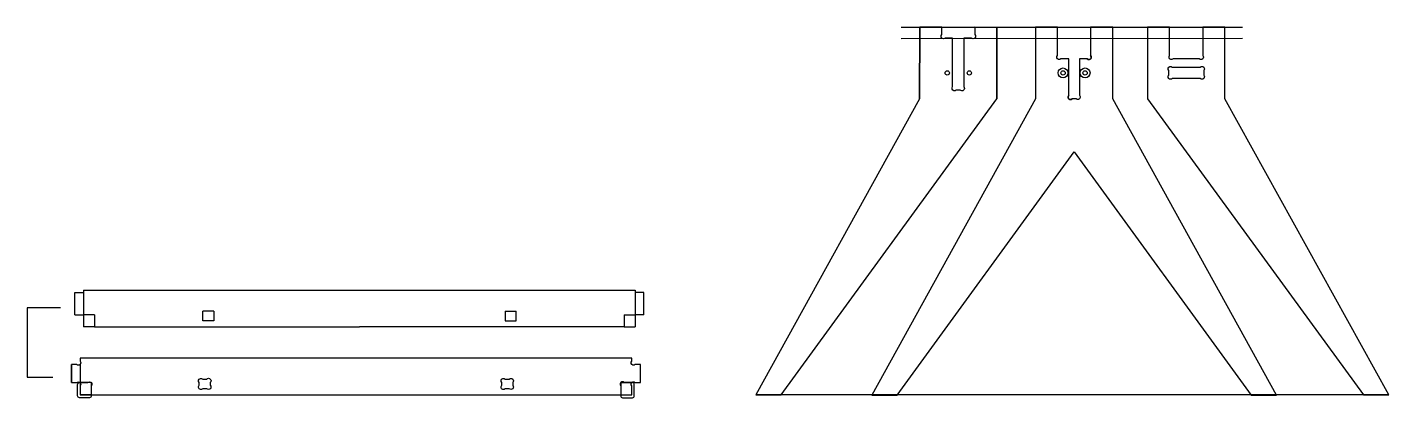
# Model space of a CAD drawing. Header units: millimetres. Extents: x 6492 to 10543, y 1975 to 5871.
# Drawn here: x 6706 to 8927, y 1975 to 2579 of the extents above; entities that cross this region are included whole.
import ezdxf

# ---------------------------------------------------------------- set-up
doc = ezdxf.new("R2010")
doc.units = ezdxf.units.MM
doc.layers.add('0_Make2D$Visibile$Curve', color=18, linetype='Continuous', true_color=0x000000)
for name, color, linetype in [('CUT_INSIDE_18MM', 54, 'Continuous'), ('CUT_OUTSIDE_18MM', 1, 'Continuous'), ('HOLE_18MM', 4, 'Continuous'), ('POCKET_INSIDE_14MM', 92, 'Continuous'), ('POCKET_INSIDE_9MM', 97, 'Continuous'), ('POCKET_OUTSIDE_9MM', 6, 'Continuous')]:
    doc.layers.add(name, color=color, linetype=linetype)
doc.layers.add('NO_PRINT', color=2, linetype='Continuous', plot=False)

# ---------------------------------------------------------------- blocks, each defined once
blk = doc.blocks.new('LEFT LEG')
at = {"layer": '0_Make2D$Visibile$Curve', "color": 15, "lineweight": -3, "true_color": 0xa2382b}
for p, q in [((8161.3, 3086.5), (8161.4, 3203)), ((8287.4, 3202.9), (8287.3, 3086.4))]:
    blk.add_line(p, q, dxfattribs=at)
at = {"layer": 'CUT_OUTSIDE_18MM'}
blk.add_lwpolyline([(8215.2, 3106.2), (8215.2, 3185.5), (8203.1, 3185.4, -0.999879), (8197.4, 3191.1), (8197.4, 3203), (8161.4, 3203), (8161.3, 3086.5), (7893.9, 2603.6), (7935.4, 2603.6), (8287.3, 3086.4), (8287.4, 3202.9), (8251.4, 3203), (8251.4, 3191, -1), (8245.7, 3185.4), (8233.2, 3185.4), (8233.2, 3106.2, -0.999037), (8227.4, 3100.6), (8220.9, 3100.6, -1), (8215.2, 3106.2), (8215.2, 3106.2)], format="xyb", dxfattribs=at)
at = {"layer": 'HOLE_18MM'}
for centre in [(8206.4, 3128.7), (8242.4, 3128.7)]:
    blk.add_circle(centre, 3.5, dxfattribs=at)
blk = doc.blocks.new('LEG_B')
at = {"layer": 'CUT_OUTSIDE_18MM', "lineweight": -3}
blk.add_lwpolyline([(8413.3, 3086.5), (8410.1, 3086.5, -1.005774), (8404.5, 3092.2), (8404.5, 3151.5), (8391.9, 3151.5, -1.002476), (8386.3, 3157.2), (8386.3, 3203), (8350.3, 3203), (8350.3, 3086.5), (8083.3, 2603.4), (8124.8, 2603.4), (8413.3, 2999.9), (8701.9, 2603.4), (8743.3, 2603.4), (8476.3, 3086.5), (8476.3, 3203), (8440.3, 3203), (8440.3, 3157.2, -1.002476), (8434.7, 3151.5), (8422.2, 3151.5), (8422.2, 3092.2, -1.005774), (8416.5, 3086.5)], format="xyb", close=True, dxfattribs=at)
for centre, start, end in [((8437.5, 3154.4), 225.1901, 45.4735), ((8407.3, 3089.4), 134.5265, 314.8099)]:
    blk.add_arc(centre, 4, start, end, dxfattribs=at)
at = {"layer": 'HOLE_18MM'}
for centre in [(8395.3, 3128.7), (8431.3, 3128.7)]:
    blk.add_circle(centre, 3.5, dxfattribs=at)
at = {"layer": 'POCKET_INSIDE_9MM'}
for centre in [(8395.3, 3128.7), (8431.3, 3128.7)]:
    blk.add_circle(centre, 8, dxfattribs=at)
blk = doc.blocks.new('LEG_C')
at = {"layer": 'CUT_INSIDE_18MM'}
blk.add_lwpolyline([(8624.8, 3132.3), (8624.8, 3125.2, -1), (8619.2, 3119.5), (8573.4, 3119.5, -1), (8567.8, 3125.2), (8567.7, 3132.3, -1), (8573.4, 3138), (8619.2, 3138, -1)], format="xyb", close=True, dxfattribs=at)
at = {"layer": 'CUT_OUTSIDE_18MM', "lineweight": -3}
blk.add_lwpolyline([(8623.2, 3157.2, -0.997301), (8617.6, 3151.5), (8574.8, 3151.5, -1.002476), (8569.2, 3157.2), (8569.2, 3203), (8569.2, 3203.1), (8569.2, 3203.1), (8533.2, 3203), (8533.2, 3203), (8533.2, 3203), (8533.3, 3086.5), (8885.2, 2603.7), (8926.6, 2603.7), (8659.3, 3086.6), (8659.2, 3203), (8623.2, 3203), (8623.2, 3157.2)], format="xyb", dxfattribs=at)
blk = doc.blocks.new('FRAME_OUTER_SHORT')
at = {"layer": '0_Make2D$Visibile$Curve', "color": 147, "lineweight": -3, "true_color": 0x366c72}
for p, q in [((6777.8, 3445.1), (6777.8, 3474.5)), ((6791.8, 3474.5), (6791.8, 3446.1)), ((6777.8, 3445.1), (6791.8, 3445.1)), ((6791.8, 3446.1), (6791.8, 3445.1)), ((6809.8, 3445.1), (6791.8, 3445.1)), ((6791.8, 3445.1), (6791.8, 3425.1)), ((6809.8, 3445.1), (6809.8, 3445.1)), ((6809.8, 3445.1), (6809.8, 3425.1)), ((7673.8, 3445.1), (7673.8, 3445.1)), ((7673.8, 3445.1), (7673.8, 3425.1)), ((7673.8, 3445.1), (7691.8, 3445.1)), ((6809.8, 3425.1), (6791.8, 3425.1)), ((6809.8, 3425.1), (6809.8, 3425.1)), ((6809.8, 3425.1), (7241.8, 3425.1)), ((7241.8, 3425.1), (7241.8, 3425.1))]:
    blk.add_line(p, q, dxfattribs=at)
at = {"layer": 'CUT_OUTSIDE_18MM'}
blk.add_lwpolyline([(7241.8, 3425.1), (7691.8, 3425.1), (7691.8, 3439.5, -1), (7697.5, 3445.1), (7705.8, 3445.1), (7705.8, 3474.5), (7697.5, 3474.5, -1), (7691.8, 3480.1), (7691.8, 3485.1), (7241.8, 3485.1), (6791.8, 3485.1), (6791.8, 3480.1, -1), (6786.1, 3474.5), (6777.8, 3474.5), (6777.8, 3445.1), (6786.1, 3445.1, -1), (6791.8, 3439.5), (6791.8, 3425.1), (7241.8, 3425.1)], format="xyb", close=True, dxfattribs=at)
at = {"layer": 'POCKET_INSIDE_14MM'}
for points in [[(6998.5, 3435.1), (6991.8, 3435.1, -1.008367), (6986.2, 3440.7), (6986.2, 3445.2, -1.008367), (6991.8, 3450.9), (6998.5, 3450.9, -1), (7004.2, 3445.2), (7004.2, 3440.7, -1)], [(7491.8, 3435), (7485.1, 3435, -1.008367), (7479.5, 3440.7), (7479.5, 3445.2, -1.008367), (7485.1, 3450.8), (7491.8, 3450.8, -1), (7497.5, 3445.2), (7497.5, 3440.7, -1)]]:
    blk.add_lwpolyline(points, format="xyb", close=True, dxfattribs=at)
at = {"layer": 'POCKET_OUTSIDE_9MM'}
for points in [[(6787.7, 3423.3), (6787.7, 3442.1, -0.414214), (6790.7, 3445.1), (6804.2, 3445.1, -1), (6809.9, 3439.5), (6809.9, 3423.3, -0.414214), (6806.9, 3420.3), (6790.7, 3420.3, -0.414214)], [(7695.9, 3423.3), (7695.9, 3442.1, 0.414214), (7692.9, 3445.1), (7679.5, 3445.1, 1), (7673.8, 3439.5), (7673.8, 3423.3, 0.414214), (7676.8, 3420.3), (7692.9, 3420.3, 0.414214)]]:
    blk.add_lwpolyline(points, format="xyb", close=True, dxfattribs=at)

msp = doc.modelspace()

# ---------------------------------------------------------------- linework, layer by layer
at = {"lineweight": -3}
for p, q in [((6783.361, 2146.178), (6797.361, 2146.178)), ((6783.361, 2110.172), (6783.361, 2146.178)), ((6797.361, 2150.179), (6797.361, 2146.178)), ((6797.361, 2150.179), (7697.361, 2150.179)), ((6797.361, 2146.178), (6797.361, 2111.183)), ((7697.361, 2150.179), (7697.361, 2146.178)), ((7711.361, 2146.178), (7697.361, 2146.178)), ((7697.361, 2146.178), (7697.361, 2111.178)), ((7711.361, 2110.172), (7711.361, 2146.178)), ((6783.361, 2110.172), (6797.361, 2110.172)), ((6797.361, 2111.178), (6797.361, 2110.172)), ((6815.361, 2110.167), (6797.361, 2110.172)), ((6797.361, 2110.167), (6797.361, 2090.183)), ((6815.361, 2110.172), (6815.361, 2110.167)), ((6815.361, 2110.167), (6815.361, 2090.172)), ((6991.744, 2100.108), (6991.744, 2115.93)), ((7009.744, 2115.93), (6991.744, 2115.93)), ((7009.744, 2115.93), (7009.744, 2100.108)), ((7484.979, 2115.93), (7484.979, 2100.129)), ((7484.979, 2115.93), (7502.979, 2115.93)), ((7502.979, 2100.129), (7502.979, 2115.93)), ((7679.361, 2110.167), (7697.361, 2110.172)), ((7679.361, 2110.167), (7679.361, 2090.172)), ((7697.361, 2111.178), (7697.361, 2110.172)), ((7711.361, 2110.172), (7697.361, 2110.172)), ((7697.361, 2110.171), (7697.361, 2110.167)), ((7697.361, 2110.167), (7697.361, 2090.177)), ((6797.361, 2090.172), (6797.361, 2090.183)), ((6815.361, 2090.169), (6797.361, 2090.172)), ((6815.361, 2090.172), (7247.361, 2090.178)), ((7009.744, 2100.108), (6991.744, 2100.108)), ((7679.361, 2090.172), (7247.361, 2090.178)), ((7484.979, 2100.129), (7502.979, 2100.129)), ((7679.364, 2090.169), (7697.361, 2090.172))]:
    msp.add_line(p, q, dxfattribs=at)
at = {"layer": 'NO_PRINT'}
for p, q in [((8131.252, 2578.763), (8688.176, 2578.763)), ((8131.252, 2560.623), (8688.176, 2561.137)), ((8926.634, 1979.412), (7893.96, 1979.412))]:
    msp.add_line(p, q, dxfattribs=at)
msp.add_lwpolyline([(6759.78, 2121.08), (6705.515, 2121.08), (6705.515, 2008.236), (6747.314, 2008.236)], dxfattribs=at)

# ---------------------------------------------------------------- block references
for name, p in [('LEFT LEG', (0, -624.271)), ('LEG_B', (0, -624.271)), ('LEG_C', (0, -624.271)), ('FRAME_OUTER_SHORT', (0, -1445.604))]:
    msp.add_blockref(name, p, dxfattribs=at)

doc.saveas('drawing.dxf')
